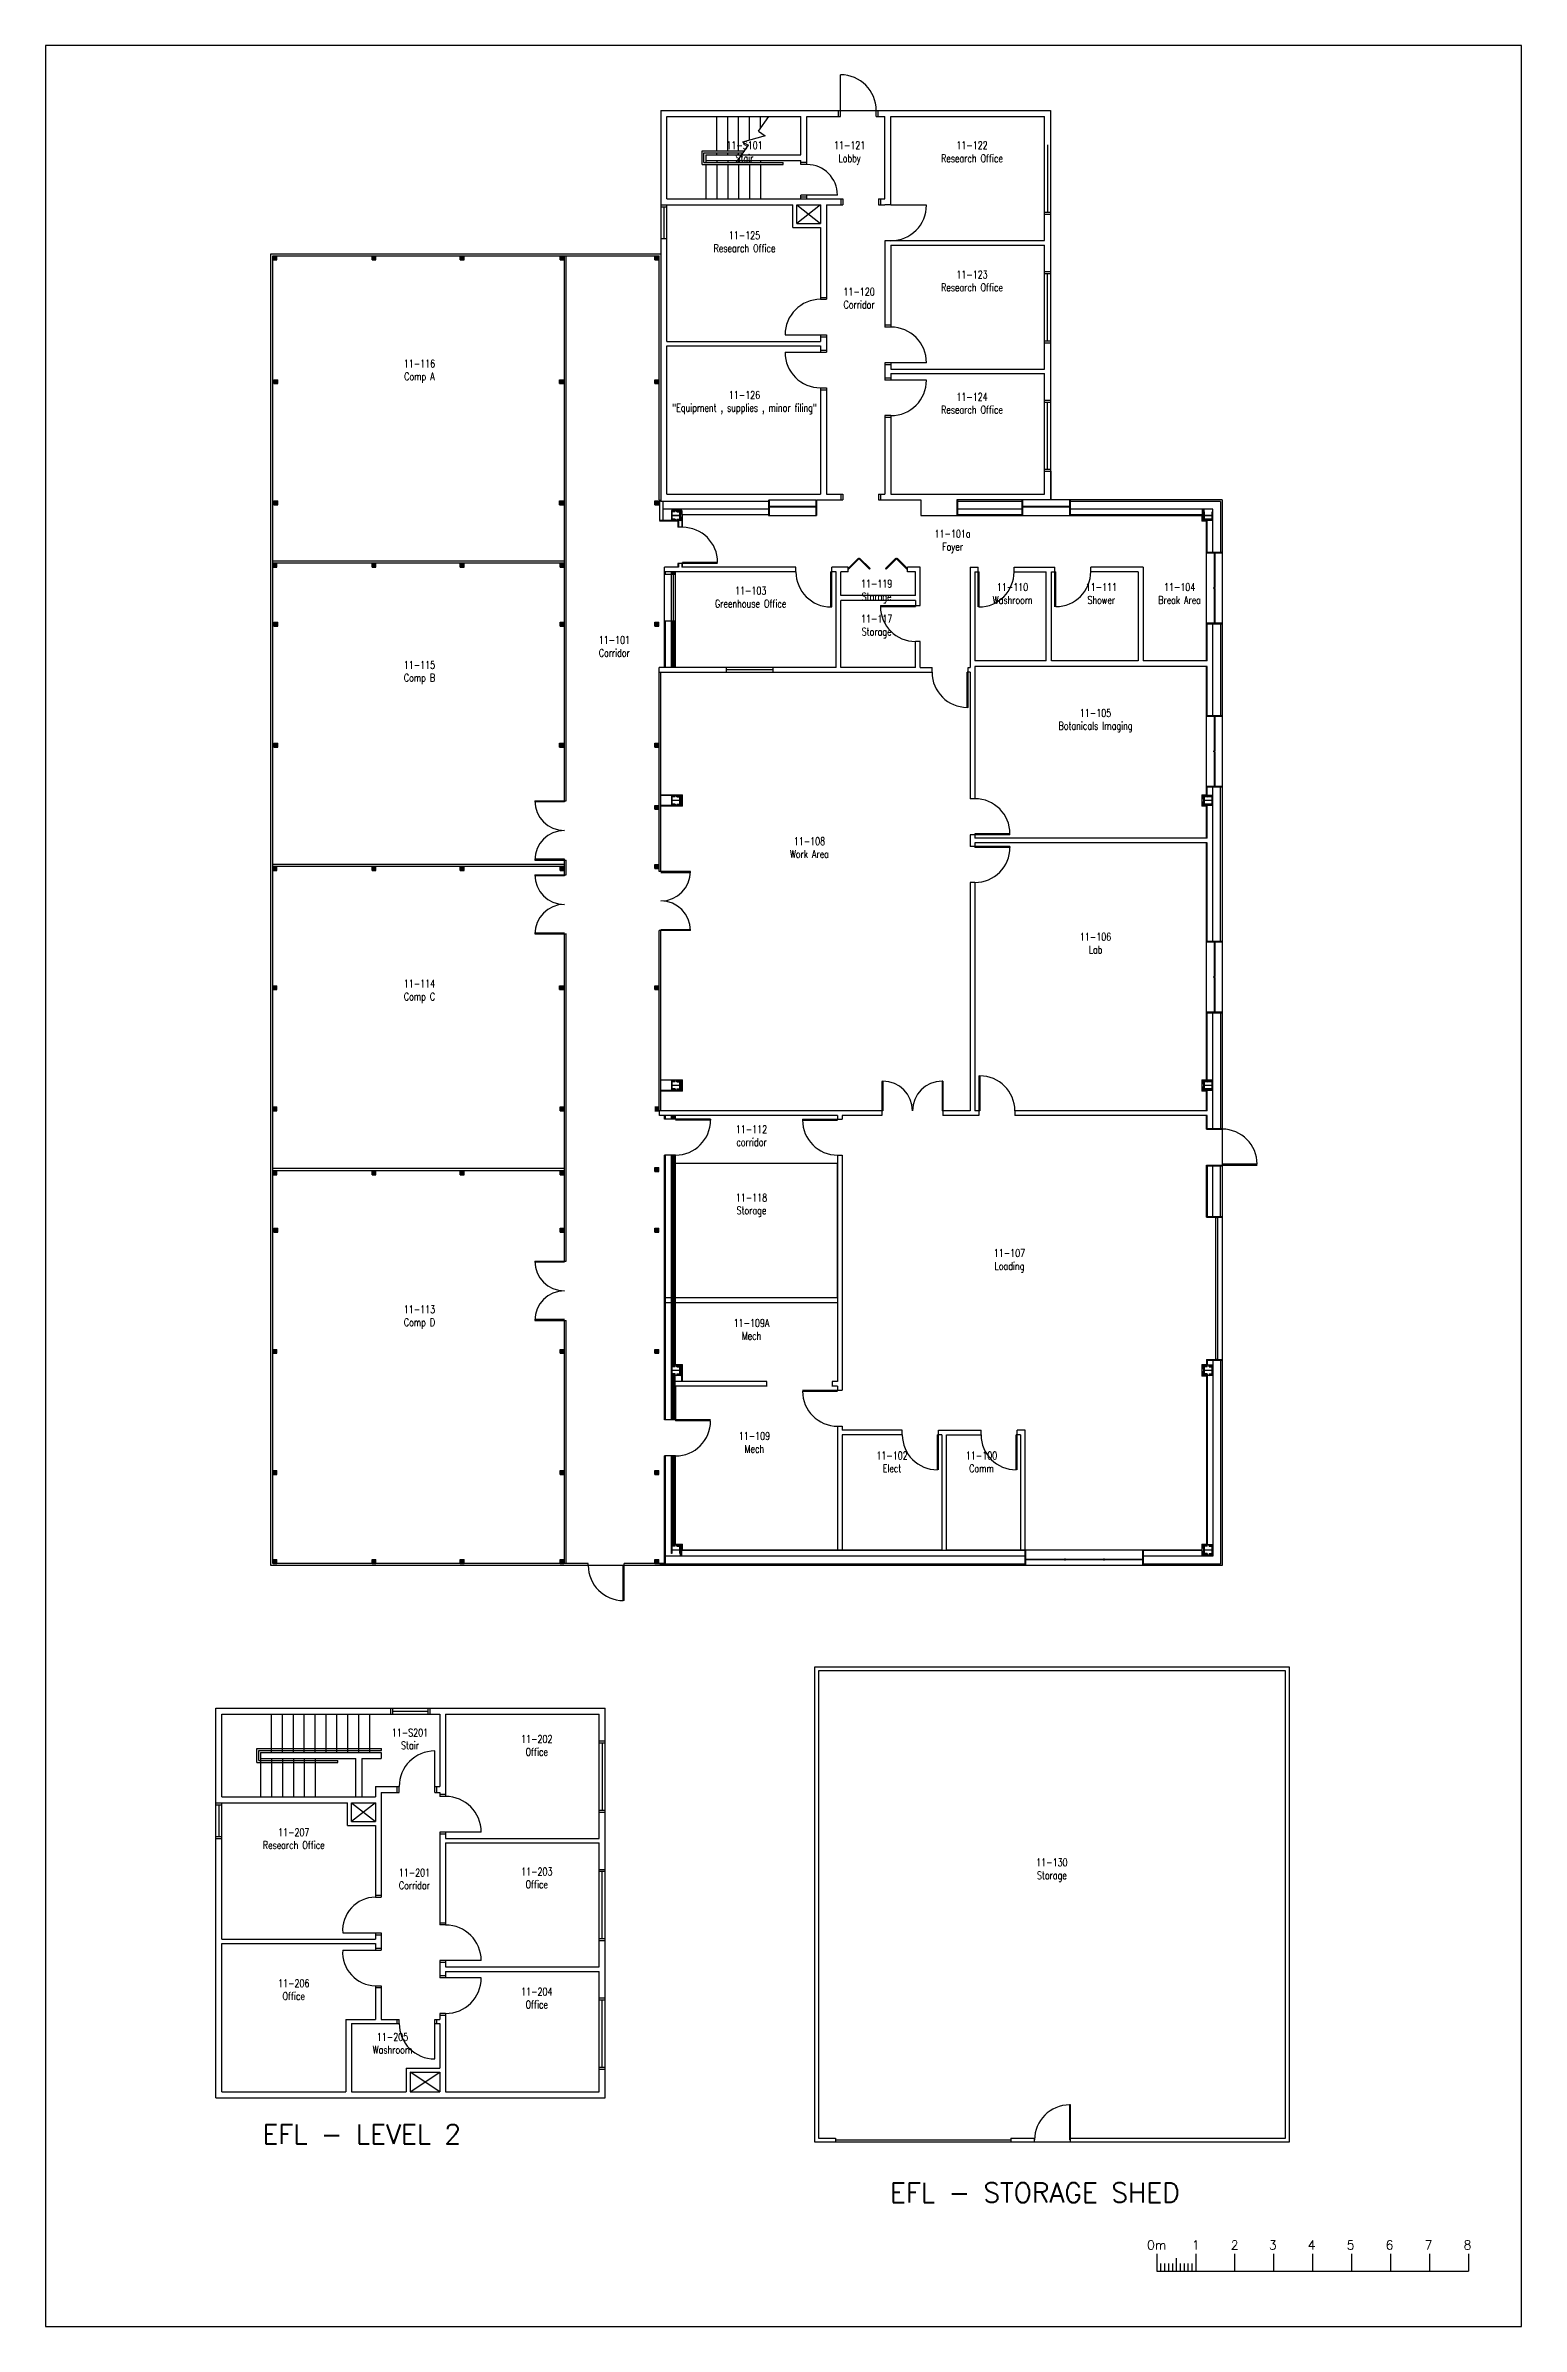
# Model space of a CAD drawing. Extents: x 11182 to 734459, y -1391328 to 152085.
# Drawn here: x 173745 to 211633, y -1233053 to -1174499 of the extents above; entities that cross this region are included whole.
import ezdxf
from ezdxf.enums import TextEntityAlignment as Align

# ---------------------------------------------------------------- set-up
doc = ezdxf.new("R2010")
doc.units = 0
doc.header["$LTSCALE"] = 500
doc.header["$MEASUREMENT"] = 0
doc.layers.get('0').update_dxf_attribs({"linetype": 'CONTINUOUS'})
doc.layers.add('0_Defpoints', color=106, linetype='CONTINUOUS', plot=False)
for name, color, linetype in [('0_room_data', 7, 'CONTINUOUS'), ('0_text', 7, 'CONTINUOUS'), ('1_Wall_Exist', 251, 'CONTINUOUS'), ('3_Text', 7, 'CONTINUOUS')]:
    doc.layers.add(name, color=color, linetype=linetype)
doc.styles.add('1_200', font='simplex.shx', dxfattribs={"width": 0.75, "height": 460})
doc.styles.get("Standard").update_dxf_attribs({"font": 'ROMANS', "height": 200})

msp = doc.modelspace()

# ---------------------------------------------------------------- texts
at = {"layer": '0_text'}
for s, p in [('0m', (202272, -1230963)), ('1', (203272, -1230963)), ('2', (204272, -1230963)), ('3', (205249, -1230963)), ('4', (206249, -1230963)), ('5', (207249, -1230963)), ('6', (208249, -1230963)), ('7', (209249, -1230963)), ('8', (210249, -1230963))]:
    msp.add_text(s, height=231, rotation=0, dxfattribs=at).set_placement(p, align=Align.MIDDLE_CENTER)
at = {"layer": '0_text', "char_height": 500, "width": 17239.36, "attachment_point": 1, "rotation": 0}
for s, insert in [('EFL - LEVEL 2', (179312, -1227867)), ('EFL - STORAGE SHED', (195423, -1229368))]:
    msp.add_mtext(s, dxfattribs=dict(at, insert=insert))

# ---------------------------------------------------------------- blocks, each defined once
blk = doc.blocks.new('room_data')
at = {"layer": '3_Text', "style": '1_200', "width": 0.75}
for tag, p in [('ROOMNUM', (0, 0)), ('ROOMUSE', (0, -575))]:
    blk.add_attdef(tag, text='', height=345, dxfattribs=at).set_placement(p, align=Align.MIDDLE_CENTER)

# ---------------------------------------------------------------- linework, layer by layer
for p, q in [((202272, -1231188), (202272, -1231634)), ((202772, -1231302), (202772, -1231634)), ((203272, -1231188), (203272, -1231634)), ((204272, -1231188), (204272, -1231634)), ((205272, -1231188), (205272, -1231634)), ((206272, -1231188), (206272, -1231634)), ((207272, -1231188), (207272, -1231634)), ((208272, -1231188), (208272, -1231634)), ((209272, -1231188), (209272, -1231634)), ((210272, -1231188), (210272, -1231634)), ((202272, -1231634), (210272, -1231634)), ((202372, -1231434), (202372, -1231634)), ((202472, -1231434), (202472, -1231634)), ((202572, -1231434), (202572, -1231634)), ((202672, -1231434), (202672, -1231634)), ((202872, -1231434), (202872, -1231634)), ((202972, -1231434), (202972, -1231634)), ((203072, -1231434), (203072, -1231634)), ((203172, -1231434), (203172, -1231634))]:
    msp.add_line(p, q)
at = {"layer": '0_Defpoints'}
msp.add_lwpolyline([(173745, -1233053), (211633, -1233053), (211633, -1174499), (173745, -1174499)], close=True, dxfattribs=at)
at = {"layer": '1_Wall_Exist'}
for p, q in [((194155, -1176315), (194155, -1175248)), ((189544, -1176162), (189544, -1186200)), ((189544, -1176162), (199544, -1176162)), ((189697, -1176315), (193138, -1176315)), ((189697, -1178436), (189697, -1176315)), ((190977, -1177199), (190977, -1176315)), ((191257, -1177199), (191257, -1176315)), ((191537, -1177199), (191537, -1176315)), ((191817, -1176929), (191817, -1176315)), ((192045, -1176699), (192316, -1176315)), ((192097, -1176626), (192097, -1176315)), ((193138, -1177299), (193138, -1176315)), ((193291, -1177552), (193291, -1176315)), ((193291, -1176315), (194155, -1176315)), ((194105, -1176315), (194105, -1176162)), ((195070, -1176315), (195070, -1176162)), ((195070, -1176315), (195294, -1176315)), ((195120, -1176315), (195120, -1176162)), ((195294, -1178436), (195294, -1176315)), ((195447, -1178589), (195447, -1176315)), ((195447, -1176315), (199392, -1176315)), ((199392, -1179505), (199392, -1176315)), ((199544, -1176162), (199544, -1186162)), ((192216, -1176819), (191636, -1176979)), ((192045, -1176699), (192216, -1176819)), ((190597, -1177552), (190597, -1177199)), ((190597, -1177199), (191693, -1177199)), ((190647, -1177502), (190647, -1177249)), ((190647, -1177249), (191658, -1177249)), ((190647, -1177502), (192677, -1177502)), ((190697, -1177299), (193138, -1177299)), ((190697, -1177299), (190697, -1177502)), ((190697, -1177452), (193138, -1177452)), ((190977, -1177299), (190977, -1177249)), ((190977, -1177452), (190977, -1177502)), ((191257, -1177299), (191257, -1177249)), ((191257, -1177452), (191257, -1177502)), ((191512, -1177458), (191794, -1177057)), ((191537, -1177299), (191537, -1177249)), ((191537, -1177452), (191537, -1177502)), ((191636, -1176979), (191794, -1177057)), ((191817, -1177452), (191817, -1177502)), ((192097, -1177452), (192097, -1177502)), ((192677, -1177552), (192677, -1177502)), ((193138, -1177552), (193138, -1177452)), ((193291, -1177501), (193138, -1177501)), ((199468, -1177049), (199468, -1178776)), ((190597, -1177552), (192677, -1177552)), ((190697, -1177552), (190697, -1178436)), ((190977, -1177552), (190977, -1178436)), ((191257, -1177552), (191257, -1178436)), ((191537, -1177552), (191537, -1178436)), ((191817, -1177552), (191817, -1178436)), ((192097, -1177552), (192097, -1178436)), ((193291, -1177552), (193138, -1177552)), ((189544, -1178588), (192931, -1178588)), ((189544, -1178639), (189697, -1178639)), ((189621, -1178639), (189621, -1179453)), ((189697, -1178436), (194215, -1178436)), ((189697, -1182091), (189697, -1178588)), ((192931, -1179169), (192931, -1178588)), ((193032, -1178588), (193642, -1179067)), ((193642, -1178588), (193032, -1179067)), ((193032, -1179067), (193032, -1178588)), ((193032, -1178588), (193642, -1178588)), ((193138, -1178436), (193138, -1178336)), ((194075, -1178336), (193138, -1178336)), ((193291, -1178386), (193138, -1178386)), ((193291, -1178436), (193291, -1178336)), ((193642, -1178588), (193642, -1179067)), ((193794, -1178588), (193794, -1181012)), ((193794, -1178588), (194215, -1178588)), ((194165, -1178436), (194165, -1178588)), ((194215, -1178436), (194215, -1178588)), ((195130, -1178436), (195130, -1178588)), ((195130, -1178436), (195294, -1178436)), ((195130, -1178588), (195294, -1178588)), ((195180, -1178436), (195180, -1178588)), ((195447, -1178590), (195294, -1178590)), ((196361, -1178593), (195447, -1178593)), ((192931, -1179169), (193642, -1179169)), ((193032, -1179067), (193642, -1179067)), ((193642, -1179169), (193642, -1181012)), ((199392, -1178776), (199544, -1178776)), ((199392, -1178827), (199544, -1178827)), ((179530, -1213518), (179530, -1179845)), ((179530, -1179845), (189544, -1179845)), ((189544, -1179453), (189697, -1179453)), ((195294, -1179508), (195294, -1181726)), ((195447, -1179510), (195294, -1179510)), ((195447, -1179505), (199392, -1179505)), ((195447, -1179619), (199392, -1179619)), ((195447, -1179619), (195447, -1181726)), ((199392, -1182805), (199392, -1179619)), ((179580, -1213468), (179580, -1179895)), ((179580, -1179895), (189494, -1179895)), ((179585, -1179900), (179685, -1179900)), ((179585, -1180000), (179585, -1179900)), ((179585, -1180000), (179685, -1180000)), ((179685, -1180000), (179685, -1179900)), ((182125, -1179900), (182225, -1179900)), ((182125, -1180000), (182125, -1179900)), ((182125, -1180000), (182225, -1180000)), ((182225, -1180000), (182225, -1179900)), ((184388, -1180000), (184388, -1179900)), ((184388, -1179900), (184488, -1179900)), ((184388, -1180000), (184488, -1180000)), ((184488, -1180000), (184488, -1179900)), ((186953, -1180000), (186953, -1179900)), ((186953, -1179900), (187053, -1179900)), ((186953, -1180000), (187053, -1180000)), ((187053, -1180000), (187053, -1179900)), ((187064, -1193916), (187064, -1179895)), ((187108, -1193891), (187108, -1179895)), ((189389, -1179900), (189500, -1179900)), ((189389, -1180000), (189389, -1179900)), ((189389, -1180000), (189500, -1180000)), ((189400, -1180000), (189400, -1179900)), ((189489, -1180000), (189489, -1179900)), ((189494, -1186162), (189494, -1179895)), ((189500, -1180000), (189500, -1179900)), ((199392, -1180298), (199544, -1180298)), ((199392, -1180349), (199544, -1180349)), ((199468, -1182076), (199468, -1180349)), ((193642, -1180962), (193794, -1180962)), ((193642, -1181012), (193794, -1181012)), ((189697, -1182091), (193642, -1182091)), ((192728, -1181926), (193794, -1181926)), ((193642, -1181926), (193642, -1182091)), ((193642, -1181977), (193794, -1181977)), ((193794, -1181926), (193794, -1182370)), ((195447, -1181676), (195294, -1181676)), ((195447, -1181726), (195294, -1181726)), ((199392, -1182076), (199544, -1182076)), ((199392, -1182127), (199544, -1182127)), ((189697, -1186010), (189697, -1182205)), ((189697, -1182205), (193642, -1182205)), ((192728, -1182370), (193794, -1182370)), ((193642, -1182205), (193642, -1182370)), ((193642, -1182320), (193794, -1182320)), ((195294, -1182640), (195294, -1183084)), ((196361, -1182640), (195294, -1182640)), ((195447, -1182691), (195294, -1182691)), ((195447, -1182640), (195447, -1182805)), ((179604, -1183075), (179704, -1183075)), ((179604, -1183175), (179604, -1183075)), ((179604, -1183175), (179704, -1183175)), ((179704, -1183175), (179704, -1183075)), ((186939, -1183175), (186939, -1183075)), ((186939, -1183075), (187039, -1183075)), ((186939, -1183175), (187039, -1183175)), ((187039, -1183175), (187039, -1183075)), ((189389, -1183075), (189500, -1183075)), ((189389, -1183175), (189389, -1183075)), ((189389, -1183175), (189500, -1183175)), ((189400, -1183175), (189400, -1183075)), ((189489, -1183175), (189489, -1183075)), ((189500, -1183175), (189500, -1183075)), ((193642, -1183284), (193642, -1186010)), ((193642, -1183284), (193794, -1183284)), ((193642, -1183335), (193794, -1183335)), ((193794, -1183284), (193794, -1186010)), ((195447, -1183034), (195294, -1183034)), ((196361, -1183084), (195294, -1183084)), ((195447, -1182805), (199392, -1182805)), ((195447, -1182919), (199392, -1182919)), ((195447, -1182919), (195447, -1183084)), ((199392, -1186010), (199392, -1182919)), ((199392, -1183598), (199544, -1183598)), ((199392, -1183649), (199544, -1183649)), ((199468, -1185376), (199468, -1183649)), ((195294, -1183998), (195294, -1186010)), ((195447, -1183998), (195294, -1183998)), ((195447, -1184049), (195294, -1184049)), ((195447, -1183998), (195447, -1186010)), ((199392, -1185376), (199544, -1185376)), ((199392, -1185427), (199563, -1185427)), ((199563, -1186162), (199563, -1185427)), ((179604, -1186187), (179704, -1186187)), ((179604, -1186287), (179604, -1186187)), ((179604, -1186287), (179704, -1186287)), ((179704, -1186287), (179704, -1186187)), ((186939, -1186287), (186939, -1186187)), ((186939, -1186187), (187039, -1186187)), ((186939, -1186287), (187039, -1186287)), ((187039, -1186287), (187039, -1186187)), ((189389, -1186187), (189489, -1186187)), ((189389, -1186287), (189389, -1186187)), ((189389, -1186287), (189489, -1186287)), ((189489, -1186287), (189489, -1186187)), ((189494, -1186162), (189504, -1186162)), ((189504, -1186162), (189504, -1186693)), ((192302, -1186200), (189544, -1186200)), ((189604, -1186693), (189604, -1186200)), ((189697, -1186010), (193642, -1186010)), ((192302, -1186162), (192302, -1186559)), ((192321, -1186162), (192321, -1186559)), ((192321, -1186162), (193521, -1186162)), ((193521, -1186162), (193521, -1186559)), ((193540, -1186162), (193540, -1186559)), ((193540, -1186162), (194215, -1186162)), ((193794, -1186010), (194215, -1186010)), ((194165, -1186010), (194165, -1186162)), ((194215, -1186010), (194215, -1186162)), ((195130, -1186010), (195130, -1186162)), ((195130, -1186010), (195294, -1186010)), ((195130, -1186162), (196214, -1186162)), ((195180, -1186010), (195180, -1186162)), ((195447, -1186010), (199392, -1186010)), ((196214, -1186162), (196214, -1186559)), ((203950, -1186162), (197139, -1186162)), ((197139, -1186162), (197139, -1186559)), ((197158, -1186162), (197158, -1186559)), ((198809, -1186200), (197158, -1186200)), ((198809, -1186162), (198809, -1186559)), ((198828, -1186162), (198828, -1186559)), ((200028, -1186162), (200028, -1186559)), ((200047, -1186162), (200047, -1186559)), ((203912, -1186200), (200047, -1186200)), ((203912, -1186200), (203912, -1187503)), ((203950, -1186162), (203950, -1213518)), ((190082, -1186693), (189504, -1186693)), ((189977, -1186709), (189504, -1186709)), ((192302, -1186403), (189604, -1186403)), ((189815, -1186432), (189815, -1186693)), ((190082, -1186432), (189815, -1186432)), ((189904, -1186432), (189815, -1186470)), ((189904, -1186470), (189815, -1186432)), ((189904, -1186470), (189815, -1186470)), ((189904, -1186655), (189815, -1186693)), ((189904, -1186693), (189815, -1186655)), ((189904, -1186655), (189815, -1186655)), ((189904, -1186470), (189904, -1186432)), ((189904, -1186655), (189904, -1186693)), ((189955, -1186470), (190044, -1186432)), ((189955, -1186432), (190044, -1186470)), ((189955, -1186470), (189955, -1186432)), ((189955, -1186470), (190044, -1186470)), ((189955, -1186655), (190044, -1186655)), ((189955, -1186655), (189955, -1186693)), ((189955, -1186693), (190044, -1186655)), ((189955, -1186655), (190044, -1186693)), ((189977, -1186693), (189977, -1186865)), ((190098, -1186865), (189977, -1186865)), ((189993, -1186693), (189993, -1186865)), ((190044, -1186693), (190044, -1186432)), ((190082, -1186432), (190044, -1186521)), ((190044, -1186432), (190082, -1186521)), ((190044, -1186521), (190082, -1186521)), ((190044, -1186693), (190082, -1186604)), ((190082, -1186693), (190044, -1186604)), ((190044, -1186604), (190082, -1186604)), ((190082, -1186432), (190082, -1186865)), ((192302, -1186543), (190082, -1186543)), ((190098, -1186865), (190098, -1186543)), ((192302, -1186559), (193540, -1186559)), ((193521, -1186330), (192321, -1186330)), ((193521, -1186346), (192321, -1186346)), ((196214, -1186559), (203442, -1186559)), ((198809, -1186403), (197158, -1186403)), ((198809, -1186543), (197158, -1186543)), ((200028, -1186330), (198828, -1186330)), ((200028, -1186346), (198828, -1186346)), ((203709, -1186403), (200047, -1186403)), ((203480, -1186543), (200047, -1186543)), ((203426, -1186559), (203426, -1186709)), ((203569, -1186709), (203426, -1186709)), ((203442, -1186403), (203480, -1186543)), ((203480, -1186403), (203442, -1186543)), ((203442, -1186403), (203442, -1186693)), ((203480, -1186553), (203442, -1186693)), ((203442, -1186553), (203480, -1186693)), ((203480, -1186553), (203442, -1186553)), ((203709, -1186693), (203442, -1186693)), ((203480, -1186403), (203480, -1186693)), ((203569, -1186655), (203480, -1186693)), ((203569, -1186693), (203480, -1186655)), ((203709, -1186655), (203480, -1186655)), ((203548, -1189757), (203548, -1186709)), ((203553, -1190295), (203553, -1186709)), ((203569, -1186655), (203569, -1186693)), ((203569, -1186693), (203709, -1186655)), ((203569, -1186655), (203709, -1186693)), ((203569, -1187503), (203569, -1186693)), ((203709, -1187503), (203709, -1186403)), ((187064, -1187736), (179580, -1187736)), ((187064, -1187786), (179580, -1187786)), ((179585, -1187886), (179585, -1187786)), ((179585, -1187886), (179685, -1187886)), ((179685, -1187886), (179685, -1187786)), ((182125, -1187886), (182125, -1187786)), ((182125, -1187886), (182225, -1187886)), ((182225, -1187886), (182225, -1187786)), ((184388, -1187886), (184388, -1187786)), ((184388, -1187886), (184488, -1187886)), ((184488, -1187886), (184488, -1187786)), ((186953, -1187886), (186953, -1187786)), ((186953, -1187886), (187053, -1187886)), ((187053, -1187886), (187053, -1187786)), ((193008, -1188010), (189624, -1188010)), ((189993, -1187890), (189634, -1187890)), ((189634, -1190467), (189634, -1187890)), ((189663, -1188067), (189663, -1188010)), ((189815, -1190467), (189815, -1188010)), ((189844, -1188067), (189844, -1188010)), ((189874, -1188067), (189874, -1188010)), ((189904, -1188067), (189904, -1188010)), ((189917, -1190467), (189917, -1188010)), ((190998, -1187790), (189977, -1187790)), ((189977, -1187790), (189977, -1187890)), ((189993, -1187790), (189993, -1187890)), ((190082, -1187790), (190082, -1187890)), ((193008, -1187890), (190082, -1187890)), ((190998, -1187765), (190098, -1187765)), ((190098, -1187890), (190098, -1187765)), ((193008, -1188010), (193008, -1187890)), ((194043, -1188010), (193908, -1188010)), ((193908, -1188910), (193908, -1188010)), ((193933, -1188910), (193933, -1187890)), ((194349, -1187890), (193933, -1187890)), ((194043, -1190467), (194043, -1188010)), ((194163, -1188620), (194163, -1188010)), ((194349, -1188010), (194163, -1188010)), ((194349, -1187926), (194617, -1187657)), ((194349, -1188010), (194349, -1187890)), ((194349, -1187926), (194362, -1187940)), ((194362, -1187940), (194644, -1187657)), ((194617, -1187657), (194900, -1187940)), ((194644, -1187657), (194913, -1187926)), ((194913, -1187926), (194900, -1187940)), ((195308, -1187926), (195577, -1187657)), ((195308, -1187926), (195322, -1187940)), ((195322, -1187940), (195604, -1187657)), ((195577, -1187657), (195859, -1187940)), ((195604, -1187657), (195873, -1187926)), ((195873, -1187926), (195859, -1187940)), ((195873, -1188010), (195873, -1187890)), ((196199, -1187890), (195873, -1187890)), ((196079, -1188010), (195873, -1188010)), ((196079, -1188620), (196079, -1188010)), ((196199, -1188871), (196199, -1187890)), ((197484, -1187890), (197484, -1190467)), ((197484, -1187890), (197684, -1187890)), ((197604, -1188010), (197604, -1190295)), ((197604, -1188010), (197709, -1188010)), ((197684, -1188910), (197684, -1187890)), ((197709, -1188910), (197709, -1188010)), ((198609, -1188010), (198609, -1187890)), ((198609, -1187890), (199654, -1187890)), ((198609, -1188010), (199434, -1188010)), ((199434, -1190295), (199434, -1188010)), ((199574, -1190295), (199574, -1188010)), ((199574, -1188010), (199679, -1188010)), ((199654, -1188910), (199654, -1187890)), ((199679, -1188910), (199679, -1188010)), ((200579, -1188010), (200579, -1187890)), ((201919, -1187890), (200579, -1187890)), ((201799, -1188010), (200579, -1188010)), ((201799, -1188010), (201799, -1190295)), ((201919, -1187890), (201919, -1190295)), ((203553, -1187503), (203950, -1187503)), ((203553, -1187522), (203950, -1187522)), ((203743, -1187522), (203743, -1188409)), ((203759, -1187522), (203759, -1188409)), ((189634, -1188067), (189917, -1188067)), ((189857, -1188067), (189857, -1189267)), ((196079, -1188620), (194163, -1188620)), ((203763, -1188409), (203740, -1188409)), ((203740, -1188434), (203740, -1188409)), ((203763, -1188434), (203740, -1188434)), ((203743, -1188434), (203743, -1189322)), ((203759, -1188434), (203759, -1189322)), ((203763, -1188434), (203763, -1188409)), ((193908, -1188910), (193933, -1188910)), ((194163, -1190467), (194163, -1188740)), ((196079, -1188740), (194163, -1188740)), ((195179, -1188871), (196199, -1188871)), ((195179, -1188871), (195179, -1188896)), ((195179, -1188896), (196079, -1188896)), ((196079, -1188740), (196079, -1188896)), ((197709, -1188910), (197684, -1188910)), ((199679, -1188901), (199654, -1188901)), ((179604, -1189299), (179704, -1189299)), ((179604, -1189399), (179604, -1189299)), ((179604, -1189399), (179704, -1189399)), ((179704, -1189399), (179704, -1189299)), ((186953, -1189399), (186953, -1189299)), ((186953, -1189299), (187053, -1189299)), ((186953, -1189399), (187053, -1189399)), ((187053, -1189399), (187053, -1189299)), ((189389, -1189399), (189389, -1189299)), ((189389, -1189299), (189489, -1189299)), ((189389, -1189399), (189489, -1189399)), ((189489, -1189399), (189489, -1189299)), ((189634, -1189267), (189917, -1189267)), ((189663, -1190467), (189663, -1189267)), ((189844, -1190467), (189844, -1189267)), ((189874, -1190467), (189874, -1189267)), ((189904, -1190467), (189904, -1189267)), ((196199, -1189796), (196079, -1189796)), ((196079, -1190467), (196079, -1189796)), ((196199, -1190467), (196199, -1189796)), ((203950, -1189322), (203553, -1189322)), ((203553, -1189341), (203950, -1189341)), ((203569, -1190295), (203569, -1189341)), ((203709, -1191694), (203709, -1189341)), ((203912, -1189341), (203912, -1191694)), ((199434, -1190295), (197604, -1190295)), ((201799, -1190295), (199574, -1190295)), ((203569, -1190295), (201919, -1190295)), ((189494, -1195698), (189494, -1190467)), ((194043, -1190467), (189494, -1190467)), ((189494, -1190587), (196504, -1190587)), ((189544, -1195698), (189544, -1190587)), ((191218, -1190467), (191218, -1190587)), ((192418, -1190527), (191218, -1190527)), ((192418, -1190467), (192418, -1190587)), ((196079, -1190467), (194163, -1190467)), ((196199, -1190467), (196504, -1190467)), ((196504, -1190587), (196504, -1190467)), ((197404, -1191487), (197404, -1190587)), ((197484, -1190587), (197404, -1190587)), ((197429, -1191487), (197429, -1190467)), ((197429, -1190467), (197484, -1190467)), ((197484, -1190587), (197484, -1193832)), ((203569, -1190435), (197604, -1190435)), ((197604, -1190435), (197604, -1193832)), ((203553, -1193747), (203553, -1190435)), ((203569, -1191694), (203569, -1190435)), ((197429, -1191487), (197404, -1191487)), ((203553, -1191694), (203950, -1191694)), ((203553, -1191713), (203950, -1191713)), ((203743, -1191713), (203743, -1192600)), ((203759, -1191713), (203759, -1192600)), ((179604, -1192411), (179704, -1192411)), ((179604, -1192511), (179604, -1192411)), ((179604, -1192511), (179704, -1192511)), ((179704, -1192511), (179704, -1192411)), ((186939, -1192511), (186939, -1192411)), ((186939, -1192411), (187039, -1192411)), ((186939, -1192511), (187039, -1192511)), ((187039, -1192511), (187039, -1192411)), ((189389, -1192511), (189389, -1192411)), ((189389, -1192411), (189489, -1192411)), ((189389, -1192511), (189489, -1192511)), ((189489, -1192511), (189489, -1192411)), ((203740, -1192626), (203740, -1192600)), ((203763, -1192600), (203740, -1192600)), ((203763, -1192626), (203740, -1192626)), ((203743, -1192626), (203743, -1193513)), ((203759, -1192626), (203759, -1193513)), ((203763, -1192626), (203763, -1192600)), ((186304, -1193891), (187108, -1193891)), ((189544, -1193731), (190098, -1193731)), ((190082, -1193747), (189544, -1193747)), ((189815, -1193747), (189815, -1194008)), ((189904, -1193747), (189815, -1193785)), ((189904, -1193785), (189815, -1193747)), ((189904, -1193785), (189815, -1193785)), ((189904, -1193785), (189904, -1193747)), ((189955, -1193785), (190044, -1193747)), ((189955, -1193747), (190044, -1193785)), ((189955, -1193785), (189955, -1193747)), ((189955, -1193785), (190044, -1193785)), ((190082, -1193747), (190044, -1193836)), ((190044, -1193747), (190082, -1193836)), ((190044, -1194008), (190044, -1193747)), ((190044, -1193836), (190082, -1193836)), ((190082, -1194008), (190082, -1193747)), ((190098, -1194024), (190098, -1193731)), ((197604, -1193832), (197484, -1193832)), ((203426, -1193731), (203426, -1194024)), ((203426, -1193731), (203553, -1193731)), ((203442, -1194008), (203442, -1193747)), ((203709, -1193747), (203442, -1193747)), ((203442, -1193747), (203480, -1193836)), ((203480, -1193747), (203442, -1193836)), ((203480, -1193836), (203442, -1193836)), ((203480, -1194008), (203480, -1193747)), ((203569, -1193747), (203480, -1193785)), ((203569, -1193785), (203480, -1193747)), ((203709, -1193785), (203480, -1193785)), ((203553, -1193513), (203950, -1193513)), ((203553, -1193532), (203950, -1193532)), ((203569, -1193747), (203569, -1193532)), ((203569, -1193785), (203709, -1193747)), ((203569, -1193747), (203709, -1193785)), ((203569, -1193785), (203569, -1193747)), ((203709, -1197488), (203709, -1193532)), ((203912, -1197488), (203912, -1193532)), ((187064, -1193916), (186304, -1193916)), ((189389, -1194005), (189489, -1194005)), ((189389, -1194105), (189389, -1194005)), ((189389, -1194105), (189489, -1194105)), ((189489, -1194105), (189489, -1194005)), ((190082, -1194008), (189544, -1194008)), ((190098, -1194024), (189544, -1194024)), ((189904, -1193970), (189815, -1194008)), ((189904, -1194008), (189815, -1193970)), ((189904, -1193970), (189815, -1193970)), ((189904, -1193970), (189904, -1194008)), ((189955, -1193970), (190044, -1193970)), ((189955, -1193970), (189955, -1194008)), ((189955, -1194008), (190044, -1193970)), ((189955, -1193970), (190044, -1194008)), ((190044, -1193919), (190082, -1193919)), ((190082, -1194008), (190044, -1193919)), ((190044, -1194008), (190082, -1193919)), ((203553, -1194024), (203426, -1194024)), ((203480, -1193919), (203442, -1193919)), ((203442, -1194008), (203480, -1193919)), ((203480, -1194008), (203442, -1193919)), ((203709, -1194008), (203442, -1194008)), ((203569, -1193970), (203480, -1194008)), ((203569, -1194008), (203480, -1193970)), ((203709, -1193970), (203480, -1193970)), ((203553, -1194847), (203553, -1194008)), ((203569, -1193970), (203569, -1194008)), ((203569, -1194008), (203709, -1193970)), ((203569, -1193970), (203709, -1194008)), ((203569, -1194847), (203569, -1194008)), ((198504, -1194757), (197484, -1194757)), ((197484, -1194757), (197484, -1195057)), ((198504, -1195057), (197484, -1195057)), ((198504, -1194732), (197604, -1194732)), ((197604, -1194732), (197604, -1194847)), ((203569, -1194847), (197604, -1194847)), ((197604, -1194967), (197604, -1195082)), ((203569, -1194967), (197604, -1194967)), ((198504, -1195082), (197604, -1195082)), ((198504, -1194757), (198504, -1194732)), ((198504, -1195057), (198504, -1195082)), ((203553, -1201062), (203553, -1194967)), ((203569, -1197488), (203569, -1194967)), ((187064, -1195526), (179580, -1195526)), ((187064, -1195576), (179580, -1195576)), ((179585, -1195676), (179585, -1195576)), ((179685, -1195676), (179685, -1195576)), ((182125, -1195676), (182125, -1195576)), ((182225, -1195676), (182225, -1195576)), ((184388, -1195676), (184388, -1195576)), ((184488, -1195676), (184488, -1195576)), ((187064, -1195386), (186304, -1195386)), ((186304, -1195411), (187108, -1195411)), ((186953, -1195676), (186953, -1195576)), ((187053, -1195676), (187053, -1195576)), ((187064, -1195811), (187064, -1195386)), ((187108, -1195786), (187108, -1195411)), ((189389, -1195623), (189389, -1195523)), ((189389, -1195523), (189489, -1195523)), ((189389, -1195623), (189489, -1195623)), ((189489, -1195623), (189489, -1195523)), ((179585, -1195676), (179685, -1195676)), ((182125, -1195676), (182225, -1195676)), ((184388, -1195676), (184488, -1195676)), ((186304, -1195786), (187108, -1195786)), ((187064, -1195811), (186304, -1195811)), ((186953, -1195676), (187053, -1195676)), ((190304, -1195698), (189494, -1195698)), ((189544, -1195723), (190304, -1195723)), ((197604, -1195982), (197484, -1195982)), ((197484, -1195982), (197484, -1201847)), ((197604, -1195982), (197604, -1201847)), ((187064, -1197281), (186304, -1197281)), ((186304, -1197306), (187114, -1197306)), ((187064, -1205705), (187064, -1197306)), ((187108, -1205705), (187108, -1197306)), ((190304, -1197218), (189494, -1197218)), ((189494, -1201847), (189494, -1197218)), ((189544, -1197193), (190304, -1197193)), ((189544, -1201847), (189544, -1197218)), ((203553, -1197488), (203950, -1197488)), ((203553, -1197507), (203950, -1197507)), ((203743, -1197507), (203743, -1198394)), ((203759, -1197507), (203759, -1198394)), ((203740, -1198420), (203740, -1198394)), ((203763, -1198394), (203740, -1198394)), ((203763, -1198420), (203740, -1198420)), ((203743, -1198420), (203743, -1199307)), ((203759, -1198420), (203759, -1199307)), ((203763, -1198420), (203763, -1198394)), ((179585, -1198635), (179685, -1198635)), ((179585, -1198735), (179585, -1198635)), ((179585, -1198735), (179685, -1198735)), ((179685, -1198735), (179685, -1198635)), ((186939, -1198735), (186939, -1198635)), ((186939, -1198635), (187039, -1198635)), ((186939, -1198735), (187039, -1198735)), ((187039, -1198735), (187039, -1198635)), ((189389, -1198735), (189389, -1198635)), ((189389, -1198635), (189489, -1198635)), ((189389, -1198735), (189489, -1198735)), ((189489, -1198735), (189489, -1198635)), ((203553, -1199307), (203950, -1199307)), ((203553, -1199326), (203950, -1199326)), ((203569, -1201062), (203569, -1199326)), ((203709, -1202297), (203709, -1199326)), ((203912, -1199326), (203912, -1202297)), ((189544, -1201046), (190098, -1201046)), ((190082, -1201062), (189544, -1201062)), ((190082, -1201323), (189544, -1201323)), ((190098, -1201339), (189544, -1201339)), ((189815, -1201062), (189815, -1201323)), ((189904, -1201062), (189815, -1201100)), ((189904, -1201100), (189815, -1201062)), ((189904, -1201100), (189815, -1201100)), ((189904, -1201285), (189815, -1201323)), ((189904, -1201323), (189815, -1201285)), ((189904, -1201285), (189815, -1201285)), ((189904, -1201100), (189904, -1201062)), ((189904, -1201285), (189904, -1201323)), ((189955, -1201100), (190044, -1201062)), ((189955, -1201062), (190044, -1201100)), ((189955, -1201100), (189955, -1201062)), ((189955, -1201100), (190044, -1201100)), ((189955, -1201285), (190044, -1201285)), ((189955, -1201285), (189955, -1201323)), ((189955, -1201323), (190044, -1201285)), ((189955, -1201285), (190044, -1201323)), ((190082, -1201062), (190044, -1201151)), ((190044, -1201062), (190082, -1201151)), ((190044, -1201323), (190044, -1201062)), ((190044, -1201151), (190082, -1201151)), ((190044, -1201234), (190082, -1201234)), ((190082, -1201323), (190044, -1201234)), ((190044, -1201323), (190082, -1201234)), ((190082, -1201323), (190082, -1201062)), ((190098, -1201339), (190098, -1201046)), ((195214, -1201087), (195239, -1201087)), ((195214, -1201097), (195214, -1201967)), ((195239, -1201097), (195239, -1201847)), ((196759, -1201087), (196759, -1201847)), ((196784, -1201087), (196759, -1201087)), ((196784, -1201087), (196784, -1201967)), ((197704, -1200947), (197729, -1200947)), ((197704, -1200947), (197704, -1201967)), ((197729, -1200947), (197729, -1201847)), ((203426, -1201046), (203426, -1201339)), ((203426, -1201046), (203553, -1201046)), ((203553, -1201339), (203426, -1201339)), ((203442, -1201323), (203442, -1201062)), ((203709, -1201062), (203442, -1201062)), ((203442, -1201062), (203480, -1201151)), ((203480, -1201062), (203442, -1201151)), ((203480, -1201151), (203442, -1201151)), ((203480, -1201234), (203442, -1201234)), ((203442, -1201323), (203480, -1201234)), ((203480, -1201323), (203442, -1201234)), ((203709, -1201323), (203442, -1201323)), ((203480, -1201323), (203480, -1201062)), ((203569, -1201062), (203480, -1201100)), ((203569, -1201100), (203480, -1201062)), ((203709, -1201100), (203480, -1201100)), ((203569, -1201285), (203480, -1201323)), ((203569, -1201323), (203480, -1201285)), ((203709, -1201285), (203480, -1201285)), ((203553, -1201847), (203553, -1201323)), ((203569, -1201100), (203709, -1201062)), ((203569, -1201062), (203709, -1201100)), ((203569, -1201100), (203569, -1201062)), ((203569, -1201285), (203569, -1201323)), ((203569, -1201323), (203709, -1201285)), ((203569, -1201285), (203709, -1201323)), ((203569, -1201847), (203569, -1201323)), ((179585, -1201747), (179685, -1201747)), ((179585, -1201847), (179585, -1201747)), ((179585, -1201847), (179685, -1201847)), ((179685, -1201847), (179685, -1201747)), ((186953, -1201847), (186953, -1201747)), ((186953, -1201747), (187053, -1201747)), ((186953, -1201847), (187053, -1201847)), ((187053, -1201847), (187053, -1201747)), ((189389, -1201747), (189489, -1201747)), ((189389, -1201847), (189489, -1201847)), ((189400, -1201847), (189400, -1201747)), ((189489, -1201847), (189489, -1201747)), ((195239, -1201847), (189494, -1201847)), ((189504, -1201967), (189504, -1201847)), ((194079, -1201967), (189504, -1201967)), ((189634, -1202057), (189634, -1201967)), ((190817, -1202057), (189634, -1202057)), ((189663, -1202057), (189663, -1201967)), ((189815, -1202057), (189815, -1201967)), ((189844, -1202057), (189844, -1201967)), ((189874, -1202057), (189874, -1201967)), ((189904, -1202057), (189904, -1201967)), ((189917, -1202057), (189917, -1201967)), ((190817, -1202082), (189917, -1202082)), ((190817, -1202057), (190817, -1202082)), ((193179, -1202057), (194199, -1202057)), ((193179, -1202057), (193179, -1202082)), ((193179, -1202082), (194079, -1202082)), ((194079, -1201967), (194079, -1202057)), ((195214, -1201967), (194199, -1201967)), ((194199, -1201967), (194199, -1202057)), ((197484, -1201847), (196759, -1201847)), ((197704, -1201967), (196784, -1201967)), ((197729, -1201847), (197604, -1201847)), ((198629, -1201847), (198629, -1201967)), ((203569, -1201847), (198629, -1201847)), ((203569, -1201967), (198629, -1201967)), ((203553, -1202316), (203553, -1201967)), ((203569, -1202297), (203569, -1201967)), ((203553, -1202297), (203950, -1202297)), ((203553, -1202316), (203950, -1202316)), ((189917, -1202982), (189634, -1202982)), ((189634, -1209782), (189634, -1202982)), ((189663, -1209782), (189663, -1202982)), ((189815, -1209782), (189815, -1202982)), ((189844, -1208377), (189844, -1202982)), ((189874, -1208377), (189874, -1202982)), ((189904, -1208415), (189904, -1202982)), ((189917, -1208377), (189917, -1202982)), ((189917, -1203186), (194079, -1203186)), ((194071, -1203186), (194071, -1206646)), ((194079, -1202982), (194199, -1202982)), ((194079, -1202982), (194079, -1208797)), ((194199, -1202982), (194199, -1209017)), ((203553, -1203241), (204850, -1203241)), ((203553, -1204574), (203553, -1203241)), ((203553, -1203260), (203950, -1203260)), ((203569, -1203260), (203569, -1204555)), ((203709, -1204555), (203709, -1203260)), ((203912, -1204555), (203912, -1203260)), ((204850, -1203216), (203950, -1203216)), ((187064, -1203325), (179580, -1203325)), ((187064, -1203390), (179580, -1203390)), ((179585, -1203490), (179585, -1203390)), ((179585, -1203490), (179685, -1203490)), ((179685, -1203490), (179685, -1203390)), ((182125, -1203490), (182125, -1203390)), ((182125, -1203490), (182225, -1203490)), ((182225, -1203490), (182225, -1203390)), ((184388, -1203490), (184388, -1203390)), ((184388, -1203490), (184488, -1203490)), ((184488, -1203490), (184488, -1203390)), ((186953, -1203490), (186953, -1203390)), ((186953, -1203490), (187053, -1203490)), ((187053, -1203490), (187053, -1203390)), ((189389, -1203403), (189389, -1203303)), ((189389, -1203303), (189489, -1203303)), ((189389, -1203403), (189489, -1203403)), ((189489, -1203403), (189489, -1203303)), ((179604, -1204859), (179704, -1204859)), ((179604, -1204959), (179604, -1204859)), ((179604, -1204959), (179704, -1204959)), ((179704, -1204959), (179704, -1204859)), ((186953, -1204959), (186953, -1204859)), ((186953, -1204859), (187053, -1204859)), ((186953, -1204959), (187053, -1204959)), ((187053, -1204959), (187053, -1204859)), ((189389, -1204959), (189389, -1204859)), ((189389, -1204859), (189489, -1204859)), ((189389, -1204959), (189489, -1204959)), ((189489, -1204959), (189489, -1204859)), ((203553, -1204555), (203950, -1204555)), ((203553, -1204574), (203950, -1204574)), ((203778, -1204584), (203778, -1208222)), ((203778, -1204584), (203828, -1204584)), ((203828, -1204584), (203828, -1208222)), ((186304, -1205705), (187108, -1205705)), ((187064, -1205730), (186304, -1205730)), ((194071, -1206646), (189616, -1206646)), ((194079, -1206771), (189616, -1206771)), ((187064, -1207200), (186304, -1207200)), ((186304, -1207225), (187108, -1207225)), ((187064, -1213468), (187064, -1207225)), ((187108, -1213468), (187108, -1207225)), ((179585, -1207971), (179685, -1207971)), ((179585, -1208071), (179585, -1207971)), ((179585, -1208071), (179685, -1208071)), ((179685, -1208071), (179685, -1207971)), ((186953, -1208071), (186953, -1207971)), ((186953, -1207971), (187053, -1207971)), ((186953, -1208071), (187053, -1208071)), ((187053, -1208071), (187053, -1207971)), ((189389, -1208071), (189389, -1207971)), ((189389, -1207971), (189489, -1207971)), ((189389, -1208071), (189489, -1208071)), ((189489, -1208071), (189489, -1207971)), ((190082, -1208377), (189815, -1208377)), ((189904, -1208377), (189815, -1208415)), ((189904, -1208415), (189815, -1208377)), ((189904, -1208415), (189815, -1208415)), ((189917, -1208361), (190098, -1208361)), ((189955, -1208415), (190044, -1208377)), ((189955, -1208377), (190044, -1208415)), ((189955, -1208415), (189955, -1208377)), ((189955, -1208415), (190044, -1208415)), ((190044, -1208638), (190044, -1208377)), ((190082, -1208377), (190044, -1208466)), ((190044, -1208377), (190082, -1208466)), ((190044, -1208466), (190082, -1208466)), ((190044, -1208549), (190082, -1208549)), ((190082, -1208638), (190044, -1208549)), ((190044, -1208638), (190082, -1208549)), ((190082, -1208797), (190082, -1208377)), ((190098, -1208797), (190098, -1208361)), ((203426, -1208361), (203553, -1208361)), ((203426, -1208361), (203426, -1208654)), ((203480, -1208377), (203442, -1208466)), ((203442, -1208377), (203480, -1208466)), ((203709, -1208377), (203442, -1208377)), ((203442, -1208638), (203442, -1208377)), ((203480, -1208466), (203442, -1208466)), ((203480, -1208638), (203442, -1208549)), ((203442, -1208638), (203480, -1208549)), ((203480, -1208549), (203442, -1208549)), ((203569, -1208415), (203480, -1208377)), ((203569, -1208377), (203480, -1208415)), ((203480, -1208638), (203480, -1208377)), ((203569, -1208415), (203480, -1208415)), ((203553, -1208232), (203950, -1208232)), ((203553, -1208232), (203553, -1208377)), ((203553, -1208251), (203950, -1208251)), ((203569, -1208251), (203569, -1208377)), ((203569, -1208415), (203569, -1208377)), ((203620, -1208415), (203620, -1208377)), ((203620, -1208377), (203709, -1208415)), ((203620, -1208415), (203709, -1208377)), ((203620, -1208415), (203709, -1208415)), ((203709, -1208251), (203709, -1213277)), ((203778, -1208222), (203828, -1208222)), ((203912, -1208251), (203912, -1213480)), ((189904, -1208600), (189815, -1208638)), ((189904, -1208638), (189815, -1208600)), ((189904, -1208600), (189815, -1208600)), ((190082, -1208638), (189815, -1208638)), ((189844, -1209782), (189844, -1208638)), ((189874, -1209782), (189874, -1208638)), ((189904, -1209782), (189904, -1208600)), ((192264, -1208797), (189904, -1208797)), ((192264, -1208917), (189904, -1208917)), ((189917, -1208917), (189917, -1209807)), ((189955, -1208600), (190044, -1208600)), ((189955, -1208600), (189955, -1208638)), ((189955, -1208638), (190044, -1208600)), ((189955, -1208600), (190044, -1208638)), ((192264, -1208919), (192264, -1208797)), ((193179, -1209017), (194199, -1209017)), ((193179, -1209042), (194079, -1209042)), ((194079, -1208797), (193939, -1208797)), ((193939, -1208797), (193939, -1208919)), ((194079, -1208917), (193939, -1208917)), ((194079, -1208917), (194079, -1209017)), ((203553, -1208654), (203426, -1208654)), ((203709, -1208638), (203442, -1208638)), ((203569, -1208600), (203480, -1208600)), ((203569, -1208638), (203480, -1208600)), ((203569, -1208600), (203480, -1208638)), ((203553, -1208638), (203553, -1212972)), ((203569, -1208600), (203569, -1208638)), ((203569, -1208638), (203569, -1212988)), ((203620, -1208600), (203709, -1208638)), ((203620, -1208638), (203709, -1208600)), ((203620, -1208600), (203620, -1208638)), ((203620, -1208600), (203709, -1208600)), ((190817, -1209782), (189634, -1209782)), ((190817, -1209807), (189917, -1209807)), ((194079, -1209942), (194199, -1209942)), ((194079, -1209942), (194079, -1213121)), ((194199, -1209942), (194199, -1210042)), ((195740, -1210042), (194199, -1210042)), ((195740, -1210162), (194199, -1210162)), ((194199, -1210162), (194199, -1213121)), ((195740, -1210162), (195740, -1210042)), ((196640, -1211062), (196640, -1210162)), ((196755, -1210162), (196640, -1210162)), ((196665, -1211062), (196665, -1210042)), ((196665, -1210042), (197761, -1210042)), ((196755, -1210162), (196755, -1213137)), ((196875, -1210162), (197761, -1210162)), ((196875, -1213137), (196875, -1210162)), ((197761, -1210162), (197761, -1210042)), ((198661, -1211062), (198661, -1210162)), ((198776, -1210162), (198661, -1210162)), ((198686, -1211062), (198686, -1210042)), ((198896, -1210042), (198686, -1210042)), ((198776, -1210162), (198776, -1213137)), ((198896, -1213518), (198896, -1210042)), ((189634, -1213480), (189634, -1210707)), ((189917, -1210707), (189634, -1210707)), ((189663, -1213480), (189663, -1210707)), ((189844, -1212988), (189844, -1210707)), ((189874, -1212988), (189874, -1210707)), ((189904, -1213026), (189904, -1210707)), ((189917, -1212972), (189917, -1210707)), ((179585, -1211183), (179585, -1211083)), ((179585, -1211083), (179685, -1211083)), ((179585, -1211183), (179685, -1211183)), ((179685, -1211183), (179685, -1211083)), ((186953, -1211083), (187053, -1211083)), ((186953, -1211183), (186953, -1211083)), ((186953, -1211183), (187053, -1211183)), ((187053, -1211183), (187053, -1211083)), ((189389, -1211183), (189389, -1211083)), ((189389, -1211083), (189489, -1211083)), ((189389, -1211183), (189489, -1211183)), ((189489, -1211183), (189489, -1211083)), ((190082, -1212988), (189815, -1212988)), ((189904, -1212988), (189815, -1213026)), ((189904, -1213026), (189815, -1212988)), ((189904, -1213026), (189815, -1213026)), ((189904, -1212972), (190098, -1212972)), ((189955, -1213026), (190044, -1212988)), ((189955, -1212988), (190044, -1213026)), ((189955, -1213026), (189955, -1212988)), ((189955, -1213026), (190044, -1213026)), ((190082, -1212988), (190044, -1213077)), ((190044, -1212988), (190082, -1213077)), ((190044, -1213249), (190044, -1212988)), ((190044, -1213077), (190082, -1213077)), ((190044, -1213160), (190082, -1213160)), ((190082, -1213249), (190044, -1213160)), ((190044, -1213249), (190082, -1213160)), ((190082, -1213277), (190082, -1212988)), ((196755, -1213121), (190082, -1213121)), ((198896, -1213137), (190082, -1213137)), ((190098, -1213121), (190098, -1212972)), ((203442, -1213121), (196875, -1213121)), ((198915, -1213518), (198915, -1213121)), ((201915, -1213518), (201915, -1213121)), ((201934, -1213518), (201934, -1213121)), ((203442, -1213137), (201934, -1213137)), ((203426, -1212972), (203426, -1213121)), ((203426, -1212972), (203569, -1212972)), ((203442, -1213277), (203442, -1212988)), ((203709, -1212988), (203442, -1212988)), ((203442, -1212988), (203480, -1213077)), ((203480, -1212988), (203442, -1213077)), ((203480, -1213077), (203442, -1213077)), ((203480, -1213160), (203442, -1213160)), ((203442, -1213249), (203480, -1213160)), ((203480, -1213249), (203442, -1213160)), ((203480, -1213249), (203480, -1212988)), ((203569, -1212988), (203480, -1213026)), ((203569, -1213026), (203480, -1212988)), ((203569, -1213026), (203480, -1213026)), ((203569, -1213211), (203480, -1213249)), ((203569, -1213249), (203480, -1213211)), ((203569, -1213211), (203480, -1213211)), ((203569, -1213026), (203569, -1212988)), ((203569, -1213211), (203569, -1213249)), ((203620, -1213026), (203709, -1212988)), ((203620, -1212988), (203709, -1213026)), ((203620, -1213026), (203620, -1212988)), ((203620, -1213026), (203709, -1213026)), ((203620, -1213211), (203709, -1213211)), ((203620, -1213211), (203620, -1213249)), ((203620, -1213249), (203709, -1213211)), ((203620, -1213211), (203709, -1213249)), ((203950, -1213518), (179530, -1213518)), ((187677, -1213468), (179580, -1213468)), ((179585, -1213463), (179585, -1213363)), ((179585, -1213363), (179685, -1213363)), ((179585, -1213463), (179685, -1213463)), ((179685, -1213463), (179685, -1213363)), ((182125, -1213463), (182125, -1213363)), ((182125, -1213363), (182225, -1213363)), ((182125, -1213463), (182225, -1213463)), ((182225, -1213463), (182225, -1213363)), ((184388, -1213363), (184488, -1213363)), ((184388, -1213463), (184388, -1213363)), ((184388, -1213463), (184488, -1213463)), ((184488, -1213463), (184488, -1213363)), ((186953, -1213363), (187053, -1213363)), ((186953, -1213463), (186953, -1213363)), ((186953, -1213463), (187053, -1213463)), ((187053, -1213463), (187053, -1213363)), ((187677, -1213518), (187677, -1213468)), ((188577, -1214418), (188577, -1213518)), ((188602, -1214418), (188602, -1213468)), ((189634, -1213468), (188602, -1213468)), ((189389, -1213363), (189489, -1213363)), ((189389, -1213463), (189389, -1213363)), ((189389, -1213463), (189489, -1213463)), ((189489, -1213463), (189489, -1213363)), ((198896, -1213480), (189504, -1213480)), ((198896, -1213277), (189663, -1213277)), ((190044, -1213249), (190082, -1213249)), ((198915, -1213352), (201915, -1213352)), ((198915, -1213368), (199902, -1213368)), ((199902, -1213349), (199928, -1213349)), ((199902, -1213349), (199902, -1213372)), ((199902, -1213372), (199928, -1213372)), ((199928, -1213349), (199928, -1213372)), ((199928, -1213368), (200902, -1213368)), ((200902, -1213349), (200902, -1213372)), ((200902, -1213349), (200928, -1213349)), ((200902, -1213372), (200928, -1213372)), ((200928, -1213349), (200928, -1213372)), ((200928, -1213368), (201915, -1213368)), ((203709, -1213277), (201934, -1213277)), ((203912, -1213480), (201934, -1213480)), ((203709, -1213249), (203442, -1213249)), ((188602, -1214418), (188577, -1214418)), ((178113, -1227183), (178113, -1217183)), ((178113, -1217183), (188113, -1217183)), ((178266, -1219457), (178266, -1217336)), ((178266, -1217336), (183863, -1217336)), ((179546, -1218320), (179546, -1217336)), ((179826, -1218320), (179826, -1217336)), ((180106, -1218320), (180106, -1217336)), ((180386, -1218320), (180386, -1217336)), ((180666, -1218320), (180666, -1217336)), ((180946, -1218320), (180946, -1217336)), ((181226, -1218320), (181226, -1217336)), ((181506, -1218320), (181506, -1217336)), ((181786, -1218320), (181786, -1217336)), ((182066, -1218320), (182066, -1217336)), ((182606, -1217336), (182606, -1217183)), ((182656, -1217336), (182656, -1217183)), ((182656, -1217260), (183571, -1217260)), ((183571, -1217336), (183571, -1217183)), ((183621, -1217336), (183621, -1217183)), ((183863, -1217336), (183863, -1219194)), ((184016, -1217336), (184016, -1219447)), ((184016, -1217336), (187961, -1217336)), ((187961, -1220526), (187961, -1217336)), ((188113, -1227183), (188113, -1217183)), ((179166, -1218220), (182366, -1218220)), ((179166, -1218573), (179166, -1218220)), ((179216, -1218270), (182366, -1218270)), ((179216, -1218523), (179216, -1218270)), ((179266, -1218320), (179266, -1219457)), ((179266, -1218320), (182363, -1218320)), ((179266, -1218473), (181707, -1218473)), ((179546, -1218473), (179546, -1219457)), ((179826, -1218473), (179826, -1219457)), ((180106, -1218473), (180106, -1219457)), ((180386, -1218473), (180386, -1219457)), ((180666, -1218473), (180666, -1219457)), ((181707, -1219457), (181707, -1218473)), ((181860, -1218473), (181860, -1219457)), ((181860, -1218473), (182363, -1218473)), ((182363, -1218320), (182363, -1218473)), ((182366, -1218270), (182366, -1218220)), ((183737, -1219346), (183737, -1218279)), ((187961, -1218019), (188113, -1218019)), ((187961, -1218070), (188113, -1218070)), ((188037, -1218070), (188037, -1219797)), ((179166, -1218573), (181246, -1218573)), ((179216, -1218523), (181246, -1218523)), ((181246, -1218573), (181246, -1218523)), ((178113, -1219610), (181500, -1219610)), ((178113, -1219660), (178266, -1219660)), ((178190, -1219660), (178190, -1220474)), ((178266, -1219457), (182211, -1219457)), ((178266, -1223112), (178266, -1219610)), ((181500, -1220190), (181500, -1219610)), ((182211, -1219610), (181601, -1220088)), ((181601, -1219610), (182211, -1220088)), ((181601, -1220088), (181601, -1219610)), ((181601, -1219610), (182211, -1219610)), ((182211, -1219194), (182823, -1219194)), ((182211, -1219194), (182211, -1219457)), ((182211, -1219610), (182211, -1220088)), ((182363, -1219346), (182363, -1222033)), ((182363, -1219346), (182823, -1219346)), ((182772, -1219346), (182772, -1219194)), ((182823, -1219346), (182823, -1219194)), ((183737, -1219194), (183863, -1219194)), ((183737, -1219346), (183863, -1219346)), ((183787, -1219346), (183787, -1219194)), ((183863, -1219346), (183863, -1219447)), ((184016, -1219397), (183863, -1219397)), ((184016, -1219447), (183863, -1219447)), ((181500, -1220190), (182211, -1220190)), ((181601, -1220088), (182211, -1220088)), ((182211, -1220190), (182211, -1222033)), ((187961, -1219797), (188113, -1219797)), ((187961, -1219848), (188113, -1219848)), ((178113, -1220474), (178266, -1220474)), ((178113, -1220524), (178266, -1220524)), ((183863, -1220362), (183863, -1222747)), ((184930, -1220362), (183863, -1220362)), ((184016, -1220412), (183863, -1220412)), ((184016, -1220362), (184016, -1220526)), ((184016, -1220526), (187961, -1220526)), ((184016, -1220641), (187961, -1220641)), ((184016, -1220641), (184016, -1222747)), ((187961, -1223826), (187961, -1220641)), ((187961, -1221319), (188113, -1221319)), ((187961, -1221370), (188113, -1221370)), ((188037, -1223097), (188037, -1221370)), ((182211, -1221983), (182363, -1221983)), ((182211, -1222033), (182363, -1222033)), ((178266, -1223112), (182211, -1223112)), ((181373, -1222948), (182363, -1222948)), ((182211, -1222948), (182211, -1223112)), ((182211, -1222998), (182363, -1222998)), ((182363, -1222948), (182363, -1223391)), ((184016, -1222697), (183863, -1222697)), ((184016, -1222747), (183863, -1222747)), ((187961, -1223097), (188113, -1223097)), ((187961, -1223148), (188113, -1223148)), ((178266, -1227031), (178266, -1223227)), ((178266, -1223227), (182211, -1223227)), ((181373, -1223391), (182363, -1223391)), ((182211, -1223227), (182211, -1223391)), ((182211, -1223341), (182363, -1223341)), ((184930, -1223662), (183863, -1223662)), ((183863, -1223662), (183863, -1224105)), ((184016, -1223712), (183863, -1223712)), ((184016, -1223662), (184016, -1223826)), ((182211, -1224306), (182211, -1225171)), ((182211, -1224306), (182363, -1224306)), ((182211, -1224356), (182363, -1224356)), ((182363, -1224306), (182363, -1225171)), ((184016, -1224055), (183863, -1224055)), ((184930, -1224105), (183863, -1224105)), ((184016, -1223826), (187961, -1223826)), ((184016, -1223941), (187961, -1223941)), ((184016, -1223941), (184016, -1224105)), ((187961, -1227031), (187961, -1223941)), ((187961, -1224619), (188113, -1224619)), ((187961, -1224670), (188113, -1224670)), ((188037, -1226397), (188037, -1224670)), ((181449, -1225171), (181449, -1227031)), ((181449, -1225171), (182211, -1225171)), ((181601, -1225273), (181601, -1227031)), ((181601, -1225273), (182823, -1225273)), ((182363, -1225171), (182823, -1225171)), ((182772, -1225273), (182772, -1225171)), ((182823, -1225273), (182823, -1225171)), ((183737, -1226187), (183737, -1225171)), ((183737, -1225171), (183863, -1225171)), ((183737, -1225273), (183863, -1225273)), ((183787, -1225273), (183787, -1225171)), ((184016, -1225020), (183863, -1225020)), ((183863, -1225020), (183863, -1225171)), ((184016, -1225070), (183863, -1225070)), ((183863, -1225273), (183863, -1226421)), ((184016, -1225020), (184016, -1227031)), ((183000, -1226421), (183863, -1226421)), ((183000, -1226421), (183000, -1227031)), ((183863, -1227031), (183101, -1226523)), ((183101, -1227031), (183863, -1226523)), ((183101, -1226523), (183863, -1226523)), ((183101, -1226523), (183101, -1227031)), ((183863, -1226523), (183863, -1227031)), ((187961, -1226397), (188113, -1226397)), ((187961, -1226448), (188113, -1226448)), ((178113, -1227183), (188113, -1227183)), ((178266, -1227031), (181449, -1227031)), ((181601, -1227031), (183000, -1227031)), ((183101, -1227031), (183863, -1227031)), ((184016, -1227031), (187961, -1227031)), ((200035, -1227367), (200035, -1228267)), ((200060, -1227367), (200035, -1227367)), ((200060, -1228317), (200060, -1227367)), ((194028, -1228217), (194028, -1228317)), ((194028, -1228267), (198528, -1228267)), ((198528, -1228217), (198528, -1228317)), ((199135, -1228317), (199135, -1228217)), ((200060, -1228267), (200035, -1228267))]:
    msp.add_line(p, q, dxfattribs=at)
for points in [[(189826, -1186470), (189826, -1186541, 0.414214), (189844, -1186559), (190015, -1186559, 0.414214), (190032, -1186541), (190032, -1186470)], [(190032, -1186655), (190032, -1186583, 0.414214), (190015, -1186566), (189844, -1186566, 0.414214), (189826, -1186583), (189826, -1186655)], [(203480, -1186470), (203492, -1186470), (203492, -1186541, 0.414214), (203509, -1186559), (203680, -1186559, 0.414214), (203697, -1186541), (203697, -1186470), (203709, -1186470)], [(203697, -1186655), (203697, -1186583, 0.414214), (203680, -1186566), (203509, -1186566, 0.414214), (203492, -1186583), (203492, -1186655)], [(189826, -1193785), (189826, -1193856, 0.414214), (189844, -1193874), (190015, -1193874, 0.414214), (190032, -1193856), (190032, -1193785)], [(190032, -1193970), (190032, -1193898, 0.414214), (190015, -1193881), (189844, -1193881, 0.414214), (189826, -1193898), (189826, -1193970)], [(203492, -1193785), (203492, -1193856, 0.414214), (203509, -1193874), (203680, -1193874, 0.414214), (203697, -1193856), (203697, -1193785)], [(203697, -1193970), (203697, -1193898, 0.414214), (203680, -1193881), (203509, -1193881, 0.414214), (203492, -1193898), (203492, -1193970)], [(189826, -1201100), (189826, -1201171, 0.414214), (189844, -1201189), (190015, -1201189, 0.414214), (190032, -1201171), (190032, -1201100)], [(190032, -1201285), (190032, -1201213, 0.414214), (190015, -1201196), (189844, -1201196, 0.414214), (189826, -1201213), (189826, -1201285)], [(203492, -1201100), (203492, -1201171, 0.414214), (203509, -1201189), (203680, -1201189, 0.414214), (203697, -1201171), (203697, -1201100)], [(203697, -1201285), (203697, -1201213, 0.414214), (203680, -1201196), (203509, -1201196, 0.414214), (203492, -1201213), (203492, -1201285)], [(189826, -1208415), (189826, -1208486, 0.414214), (189844, -1208504), (190015, -1208504, 0.414214), (190032, -1208486), (190032, -1208415)], [(190032, -1208600), (190032, -1208528, 0.414214), (190015, -1208511), (189844, -1208511, 0.414214), (189826, -1208528), (189826, -1208600)], [(203492, -1208415), (203492, -1208486, 0.414214), (203509, -1208504), (203680, -1208504, 0.414214), (203697, -1208486), (203697, -1208415)], [(203697, -1208600), (203697, -1208528, 0.414214), (203680, -1208511), (203509, -1208511, 0.414214), (203492, -1208528), (203492, -1208600)], [(190044, -1213211), (190032, -1213211), (190032, -1213139, 0.414214), (190015, -1213122), (189844, -1213122, 0.414214), (189826, -1213139), (189826, -1213211), (189815, -1213211), (189815, -1210707)], [(189826, -1213026), (189826, -1213097, 0.414214), (189844, -1213115), (190015, -1213115, 0.414214), (190032, -1213097), (190032, -1213026)], [(203492, -1213026), (203492, -1213097, 0.414214), (203509, -1213115), (203680, -1213115, 0.414214), (203697, -1213097), (203697, -1213026)], [(203697, -1213211), (203697, -1213139, 0.414214), (203680, -1213122), (203509, -1213122, 0.414214), (203492, -1213139), (203492, -1213211)]]:
    msp.add_lwpolyline(points, format="xyb", dxfattribs=at)
msp.add_lwpolyline([(193486, -1228317), (205678, -1228317), (205678, -1216125), (193486, -1216125)], close=True, dxfattribs=at)
for points in [[(200060, -1228217), (205578, -1228217), (205578, -1216225), (193586, -1216225), (193586, -1228217), (194028, -1228217)], [(198528, -1228217), (199135, -1228217)]]:
    msp.add_lwpolyline(points, dxfattribs=at)
for centre, radius, start, end in [((194155, -1176162), 914, 0, 90), ((193291, -1178336), 784, 0, 90), ((195447, -1178593), 914, 270, 0), ((193642, -1181926), 914, 90, 180), ((195447, -1182640), 914, 0, 90), ((193642, -1182370), 914, 180, 270), ((195447, -1183084), 914, 270, 0), ((190098, -1187765), 900, 0, 90), ((193908, -1188010), 900, 180, 270), ((197709, -1188010), 900, 270, 0), ((199679, -1188001), 900, 270, 0), ((196079, -1188896), 900, 180, 270), ((197404, -1190587), 900, 180, 270), ((187064, -1193891), 760, 180, 270), ((197604, -1194732), 900, 0, 90), ((187064, -1195411), 760, 90, 180), ((197604, -1195082), 900, 270, 0), ((187064, -1195786), 760, 180, 270), ((189544, -1195698), 760, 270, 0), ((187064, -1197306), 760, 90, 180), ((189544, -1197218), 760, 0, 90), ((195239, -1201847), 760, 0, 90), ((196759, -1201847), 760, 90, 180), ((197729, -1201847), 900, 0, 90), ((189917, -1202082), 900, 270, 0), ((194079, -1202082), 900, 180, 270), ((203950, -1203216), 900, 0, 90), ((187064, -1205705), 760, 180, 270), ((187064, -1207225), 760, 90, 180), ((194079, -1209042), 900, 180, 270), ((189917, -1209807), 900, 270, 0), ((196640, -1210162), 900, 180, 270), ((198661, -1210162), 900, 180, 270), ((188577, -1213518), 900, 180, 270), ((183737, -1219194), 914, 90, 180), ((184016, -1220362), 914, 0, 90), ((182223, -1222885), 852, 90.77874, 184.20037), ((184016, -1223662), 914, 0, 90), ((182223, -1223454), 852, 175.79963, 269.22126), ((184016, -1224105), 914, 270, 0), ((183737, -1225273), 914, 180, 270), ((200035, -1228267), 900, 90, 180)]:
    msp.add_arc(centre, radius, start, end, dxfattribs=at)
for points in [[(179585, -1180000), (179585, -1179900), (179685, -1180000), (179685, -1179900)], [(182125, -1180000), (182125, -1179900), (182225, -1180000), (182225, -1179900)], [(184388, -1180000), (184388, -1179900), (184488, -1180000), (184488, -1179900)], [(186953, -1180000), (186953, -1179900), (187053, -1180000), (187053, -1179900)], [(189389, -1180000), (189389, -1179900), (189489, -1180000), (189489, -1179900)], [(189400, -1180000), (189400, -1179900), (189500, -1180000), (189500, -1179900)], [(179604, -1183175), (179604, -1183075), (179704, -1183175), (179704, -1183075)], [(186939, -1183175), (186939, -1183075), (187039, -1183175), (187039, -1183075)], [(189389, -1183175), (189389, -1183075), (189489, -1183175), (189489, -1183075)], [(189400, -1183175), (189400, -1183075), (189500, -1183175), (189500, -1183075)], [(179604, -1186287), (179604, -1186187), (179704, -1186287), (179704, -1186187)], [(186939, -1186287), (186939, -1186187), (187039, -1186287), (187039, -1186187)], [(189389, -1186287), (189389, -1186187), (189489, -1186287), (189489, -1186187)], [(179585, -1187886), (179585, -1187786), (179685, -1187886), (179685, -1187786)], [(182125, -1187886), (182125, -1187786), (182225, -1187886), (182225, -1187786)], [(184388, -1187886), (184388, -1187786), (184488, -1187886), (184488, -1187786)], [(186953, -1187886), (186953, -1187786), (187053, -1187886), (187053, -1187786)], [(179604, -1189399), (179604, -1189299), (179704, -1189399), (179704, -1189299)], [(186953, -1189399), (186953, -1189299), (187053, -1189399), (187053, -1189299)], [(189389, -1189399), (189389, -1189299), (189489, -1189399), (189489, -1189299)], [(179604, -1192511), (179604, -1192411), (179704, -1192511), (179704, -1192411)], [(186939, -1192511), (186939, -1192411), (187039, -1192511), (187039, -1192411)], [(189389, -1192511), (189389, -1192411), (189489, -1192511), (189489, -1192411)], [(189389, -1194105), (189389, -1194005), (189489, -1194105), (189489, -1194005)], [(179585, -1195676), (179585, -1195576), (179685, -1195676), (179685, -1195576)], [(182125, -1195676), (182125, -1195576), (182225, -1195676), (182225, -1195576)], [(184388, -1195676), (184388, -1195576), (184488, -1195676), (184488, -1195576)], [(186953, -1195676), (186953, -1195576), (187053, -1195676), (187053, -1195576)], [(189389, -1195623), (189389, -1195523), (189489, -1195623), (189489, -1195523)], [(179585, -1198735), (179585, -1198635), (179685, -1198735), (179685, -1198635)], [(186939, -1198735), (186939, -1198635), (187039, -1198735), (187039, -1198635)], [(189389, -1198735), (189389, -1198635), (189489, -1198735), (189489, -1198635)], [(179585, -1201847), (179585, -1201747), (179685, -1201847), (179685, -1201747)], [(186953, -1201847), (186953, -1201747), (187053, -1201847), (187053, -1201747)], [(189389, -1201847), (189389, -1201747), (189489, -1201847), (189489, -1201747)], [(179585, -1203490), (179585, -1203390), (179685, -1203490), (179685, -1203390)], [(182125, -1203490), (182125, -1203390), (182225, -1203490), (182225, -1203390)], [(184388, -1203490), (184388, -1203390), (184488, -1203490), (184488, -1203390)], [(186953, -1203490), (186953, -1203390), (187053, -1203490), (187053, -1203390)], [(189389, -1203403), (189389, -1203303), (189489, -1203403), (189489, -1203303)], [(179604, -1204959), (179604, -1204859), (179704, -1204959), (179704, -1204859)], [(186953, -1204959), (186953, -1204859), (187053, -1204959), (187053, -1204859)], [(189389, -1204959), (189389, -1204859), (189489, -1204959), (189489, -1204859)], [(179585, -1208071), (179585, -1207971), (179685, -1208071), (179685, -1207971)], [(186953, -1208071), (186953, -1207971), (187053, -1208071), (187053, -1207971)], [(189389, -1208071), (189389, -1207971), (189489, -1208071), (189489, -1207971)], [(179585, -1211183), (179585, -1211083), (179685, -1211183), (179685, -1211083)], [(186953, -1211183), (186953, -1211083), (187053, -1211183), (187053, -1211083)], [(189389, -1211183), (189389, -1211083), (189489, -1211183), (189489, -1211083)], [(179585, -1213463), (179585, -1213363), (179685, -1213463), (179685, -1213363)], [(182125, -1213463), (182125, -1213363), (182225, -1213463), (182225, -1213363)], [(184388, -1213463), (184388, -1213363), (184488, -1213463), (184488, -1213363)], [(186953, -1213463), (186953, -1213363), (187053, -1213463), (187053, -1213363)], [(189389, -1213463), (189389, -1213363), (189489, -1213463), (189489, -1213363)]]:
    msp.add_solid(points, dxfattribs=at)

# ---------------------------------------------------------------- block references
at = {"layer": '0_room_data', "xscale": 0.5747382585760997, "yscale": 0.5747382585760997, "zscale": 0.5747382585760997}
for p, values in [((191688, -1177060), {'ROOMNUM': '11-S101', 'ROOMUSE': 'Stair'}), ((194387, -1177060), {'ROOMNUM': '11-121', 'ROOMUSE': 'Lobby'}), ((197529, -1177060), {'ROOMNUM': '11-122', 'ROOMUSE': 'Research Office'}), ((191689, -1179370), {'ROOMNUM': '11-125', 'ROOMUSE': 'Research Office'}), ((197529, -1180376), {'ROOMNUM': '11-123', 'ROOMUSE': 'Research Office'}), ((194630, -1180817), {'ROOMNUM': '11-120', 'ROOMUSE': 'Corridor'}), ((183344, -1182661), {'ROOMNUM': '11-116', 'ROOMUSE': 'Comp A'}), ((191689, -1183467), {'ROOMNUM': '11-126', 'ROOMUSE': '"Equipment , supplies , minor filing"'}), ((197529, -1183516), {'ROOMNUM': '11-124', 'ROOMUSE': 'Research Office'}), ((197030, -1187031), {'ROOMNUM': '11-101a', 'ROOMUSE': 'Foyer'}), ((191847, -1188493), {'ROOMNUM': '11-103', 'ROOMUSE': 'Greenhouse Office'}), ((195080, -1188314), {'ROOMNUM': '11-119', 'ROOMUSE': 'Storage'}), ((198570, -1188400), {'ROOMNUM': '11-110', 'ROOMUSE': 'Washroom'}), ((200848, -1188400), {'ROOMNUM': '11-111', 'ROOMUSE': 'Shower'}), ((202859, -1188400), {'ROOMNUM': '11-104', 'ROOMUSE': 'Break Area'}), ((195080, -1189213), {'ROOMNUM': '11-117', 'ROOMUSE': 'Storage'}), ((188346, -1189759), {'ROOMNUM': '11-101', 'ROOMUSE': 'Corridor'}), ((183344, -1190397), {'ROOMNUM': '11-115', 'ROOMUSE': 'Comp B'}), ((200701, -1191631), {'ROOMNUM': '11-105', 'ROOMUSE': 'Botanicals Imaging'}), ((193355, -1194923), {'ROOMNUM': '11-108', 'ROOMUSE': 'Work Area'}), ((200701, -1197378), {'ROOMNUM': '11-106', 'ROOMUSE': 'Lab'}), ((183344, -1198582), {'ROOMNUM': '11-114', 'ROOMUSE': 'Comp C'}), ((191868, -1202320), {'ROOMNUM': '11-112', 'ROOMUSE': 'corridor'}), ((191868, -1204073), {'ROOMNUM': '11-118', 'ROOMUSE': 'Storage'}), ((198492, -1205498), {'ROOMNUM': '11-107', 'ROOMUSE': 'Loading'}), ((183344, -1206944), {'ROOMNUM': '11-113', 'ROOMUSE': 'Comp D'}), ((191868, -1207292), {'ROOMNUM': '11-109A', 'ROOMUSE': 'Mech'}), ((191942, -1210194), {'ROOMNUM': '11-109', 'ROOMUSE': 'Mech'}), ((195475, -1210695), {'ROOMNUM': '11-102', 'ROOMUSE': 'Elect'}), ((197774, -1210695), {'ROOMNUM': '11-100', 'ROOMUSE': 'Comm'}), ((183100, -1217808), {'ROOMNUM': '11-S201', 'ROOMUSE': 'Stair'}), ((186355, -1217973), {'ROOMNUM': '11-202', 'ROOMUSE': 'Office'}), ((180116, -1220366), {'ROOMNUM': '11-207', 'ROOMUSE': 'Research Office'}), ((183213, -1221401), {'ROOMNUM': '11-201', 'ROOMUSE': 'Corridor'}), ((186355, -1221375), {'ROOMNUM': '11-203', 'ROOMUSE': 'Office'}), ((199580, -1221141), {'ROOMNUM': '11-130', 'ROOMUSE': 'Storage'}), ((180116, -1224243), {'ROOMNUM': '11-206', 'ROOMUSE': 'Office'}), ((186355, -1224459), {'ROOMNUM': '11-204', 'ROOMUSE': 'Office'}), ((182652, -1225621), {'ROOMNUM': '11-205', 'ROOMUSE': 'Washroom'})]:
    msp.add_blockref('room_data', p, dxfattribs=at).add_auto_attribs(values)

msp.set_redraw_order([(e.dxf.handle, doc.entitydb.next_handle()) for e in msp.query("TEXT MTEXT ATTDEF DIMENSION ARC_DIMENSION")])  # texts and dimensions are drawn at this point

doc.saveas('drawing.dxf')
